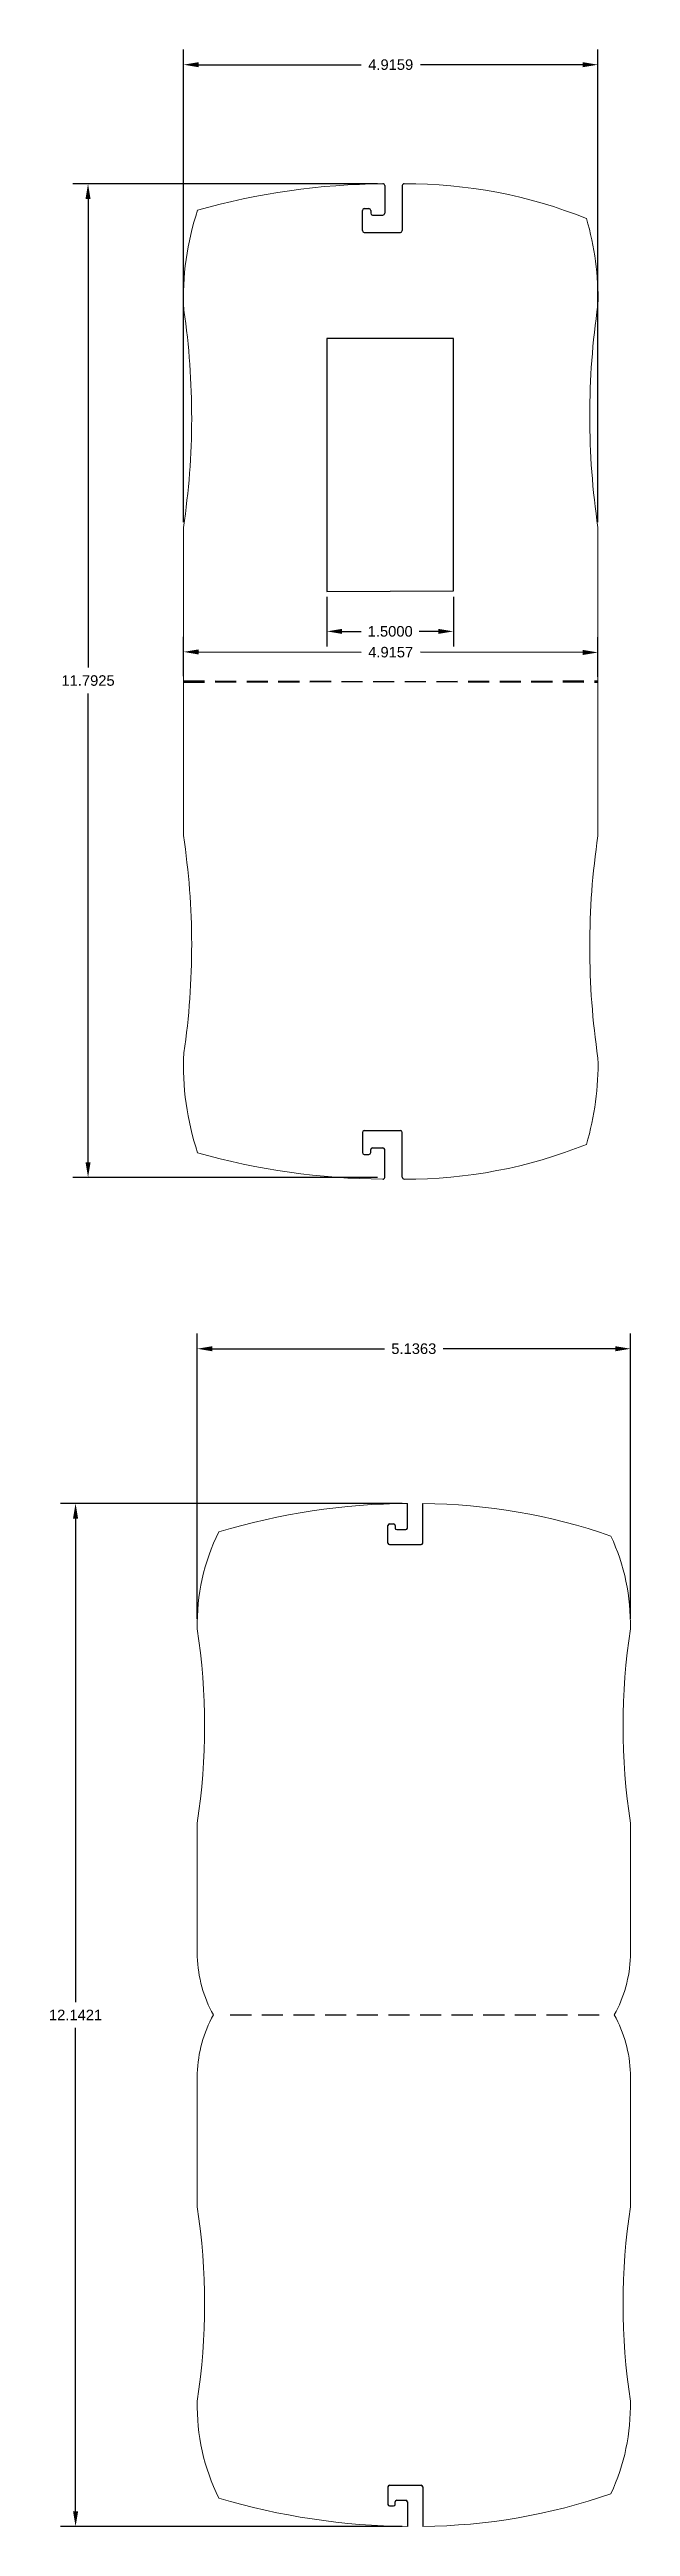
# Model space of a CAD drawing. Header units: inches. Extents: x 5 to 559, y 1 to 314.
# Drawn here: x 254.72 to 261.61, y 253.46 to 282.86 of the extents above; entities that cross this region are included whole.
import ezdxf

# ---------------------------------------------------------------- set-up
doc = ezdxf.new("R2010")
doc.units = ezdxf.units.IN
doc.header["$MEASUREMENT"] = 0
doc.linetypes.add('HIDDEN', pattern=[0.375, 0.25, -0.125])
doc.layers.add('cut', color=1, linetype='Continuous')
doc.layers.add('each', color=1, linetype='HIDDEN')
doc.layers.add('Laser cut', color=1, linetype='Continuous', lineweight=5)
doc.styles.get("Standard").update_dxf_attribs({"font": 'arial.ttf'})
doc.dimstyles.get("Standard").update_dxf_attribs({"dimtxt": 0.125, "dimasz": 0.18, "dimexe": 0.18, "dimexo": 0.0625, "dimgap": 0.09, "dimtad": 0, "dimtih": 1, "dimtoh": 1, "dimdec": 4, "dimzin": 0, "dimdsep": 46, "dimtxsty": 'Standard', "dimcen": 0.09, "dimadec": 0, "dimazin": 0, "dimtfac": 1, "dimtdec": 4, "dimtofl": 0, "dimtmove": 0, "dimatfit": 3, "dimfxl": 1, "dimtolj": 1, "dimtzin": 0, "dimarcsym": 0})

msp = doc.modelspace()

# ---------------------------------------------------------------- blocks, each defined once
blk = doc.blocks.new('*D72')
at = {"color": 0, "lineweight": -2, "transparency": 16777216}
for p, q in [((258.609, 281.266), (254.995, 281.266)), ((255.175, 281.086), (255.175, 275.524)), ((255.175, 269.654), (255.175, 275.216)), ((258.609, 269.474), (254.995, 269.474))]:
    blk.add_line(p, q, dxfattribs=at)
at = {"color": 0, "transparency": 16777216}
for points in [[(255.205, 281.086), (255.145, 281.086), (255.175, 281.266)], [(255.205, 269.654), (255.145, 269.654), (255.175, 269.474)]]:
    blk.add_solid(points, dxfattribs=at)
at = {"layer": 'Defpoints', "color": 0, "transparency": 16777216}
for p in [(258.671, 281.266), (255.175, 269.474), (258.672, 269.474)]:
    blk.add_point(p, dxfattribs=at)
at = {"color": 0, "transparency": 16777216, "insert": (255.175, 275.37), "char_height": 0.125, "attachment_point": 5}
blk.add_mtext('\\A1;11.7925', dxfattribs=at)
blk = doc.blocks.new('*D73')
at = {"color": 0, "lineweight": -2, "transparency": 16777216}
for p, q in [((258.899, 265.604), (254.847, 265.604)), ((255.027, 265.424), (255.027, 259.686)), ((255.027, 253.642), (255.027, 259.38)), ((258.899, 253.462), (254.847, 253.462))]:
    blk.add_line(p, q, dxfattribs=at)
at = {"color": 0, "transparency": 16777216}
for points in [[(254.997, 265.424), (255.057, 265.424), (255.027, 265.604)], [(254.997, 253.642), (255.057, 253.642), (255.027, 253.462)]]:
    blk.add_solid(points, dxfattribs=at)
at = {"layer": 'Defpoints', "color": 0, "transparency": 16777216}
for p in [(258.962, 265.604), (255.027, 253.462), (258.962, 253.462)]:
    blk.add_point(p, dxfattribs=at)
at = {"color": 0, "transparency": 16777216, "insert": (255.027, 259.533), "char_height": 0.125, "attachment_point": 5}
blk.add_mtext('\\A1;12.1421', dxfattribs=at)
blk = doc.blocks.new('*D74')
at = {"color": 0, "lineweight": -2, "transparency": 16777216}
for p, q in [((256.306, 277.251), (256.306, 282.86)), ((261.222, 277.251), (261.222, 282.86)), ((256.486, 282.68), (258.412, 282.68)), ((261.042, 282.68), (259.116, 282.68))]:
    blk.add_line(p, q, dxfattribs=at)
at = {"color": 0, "transparency": 16777216}
for points in [[(256.486, 282.71), (256.486, 282.65), (256.306, 282.68)], [(261.042, 282.71), (261.042, 282.65), (261.222, 282.68)]]:
    blk.add_solid(points, dxfattribs=at)
at = {"layer": 'Defpoints', "color": 0, "transparency": 16777216}
for p in [(261.222, 282.68), (256.306, 277.188), (261.222, 277.188)]:
    blk.add_point(p, dxfattribs=at)
at = {"color": 0, "transparency": 16777216, "insert": (258.764, 282.68), "char_height": 0.125, "attachment_point": 5}
blk.add_mtext('\\A1;4.9159', dxfattribs=at)
blk = doc.blocks.new('*D75')
at = {"color": 0, "lineweight": -2, "transparency": 16777216}
for p, q in [((256.47, 264.236), (256.47, 267.62)), ((261.606, 264.236), (261.606, 267.62)), ((256.65, 267.44), (258.689, 267.44)), ((261.426, 267.44), (259.388, 267.44))]:
    blk.add_line(p, q, dxfattribs=at)
at = {"color": 0, "transparency": 16777216}
for points in [[(256.65, 267.47), (256.65, 267.41), (256.47, 267.44)], [(261.426, 267.47), (261.426, 267.41), (261.606, 267.44)]]:
    blk.add_solid(points, dxfattribs=at)
at = {"layer": 'Defpoints', "color": 0, "transparency": 16777216}
for p in [(261.606, 267.44), (256.47, 264.173), (261.606, 264.173)]:
    blk.add_point(p, dxfattribs=at)
at = {"color": 0, "transparency": 16777216, "insert": (259.038, 267.44), "char_height": 0.125, "attachment_point": 5}
blk.add_mtext('\\A1;5.1363', dxfattribs=at)
blk = doc.blocks.new('*D79')
at = {"color": 0, "lineweight": -2, "transparency": 16777216}
for p, q in [((258.008, 276.366), (258.008, 275.774)), ((259.508, 276.366), (259.508, 275.774)), ((258.188, 275.954), (258.415, 275.954)), ((259.328, 275.954), (259.102, 275.954))]:
    blk.add_line(p, q, dxfattribs=at)
at = {"color": 0, "transparency": 16777216}
for points in [[(258.188, 275.984), (258.188, 275.924), (258.008, 275.954)], [(259.328, 275.984), (259.328, 275.924), (259.508, 275.954)]]:
    blk.add_solid(points, dxfattribs=at)
at = {"layer": 'Defpoints', "color": 0, "transparency": 16777216}
for p in [(258.008, 276.429), (259.508, 276.429), (259.508, 275.954)]:
    blk.add_point(p, dxfattribs=at)
at = {"color": 0, "transparency": 16777216, "insert": (258.758, 275.954), "char_height": 0.125, "attachment_point": 5}
blk.add_mtext('\\A1;1.5000', dxfattribs=at)
blk = doc.blocks.new('*D80')
at = {"color": 0, "lineweight": -2, "transparency": 16777216}
for p, q in [((256.306, 275.422), (256.307, 275.891)), ((261.222, 275.415), (261.222, 275.884)), ((256.487, 275.71), (258.412, 275.708)), ((261.042, 275.704), (259.116, 275.707))]:
    blk.add_line(p, q, dxfattribs=at)
at = {"color": 0, "transparency": 16777216}
for points in [[(256.487, 275.74), (256.486, 275.68), (256.307, 275.711)], [(261.042, 275.734), (261.042, 275.674), (261.222, 275.704)]]:
    blk.add_solid(points, dxfattribs=at)
at = {"layer": 'Defpoints', "color": 0, "transparency": 16777216}
for p in [(261.222, 275.704), (256.306, 275.36), (261.222, 275.353)]:
    blk.add_point(p, dxfattribs=at)
at = {"color": 0, "transparency": 16777216, "insert": (258.764, 275.707), "char_height": 0.125, "attachment_point": 5}
blk.add_mtext('\\A1;4.9157', dxfattribs=at)

# ---------------------------------------------------------------- dimensions: what is measured, and where the dimension line sits
for base, p1, p2, picture, middle in [((261.22192, 282.67988), (256.30604, 277.1885), (261.22192, 277.1885), '*D74', (258.76398, 282.67988)), ((259.5083, 275.95447), (258.0083, 276.4289), (259.5083, 276.4289), '*D79', (258.7583, 275.95447)), ((261.60645, 267.44038), (256.47013, 264.17349), (261.60645, 264.17349), '*D75', (259.03829, 267.44038))]:
    dim = msp.add_linear_dim(base=base, p1=p1, p2=p2, dimstyle='Standard')
    dim.commit()
    dim.dimension.update_dxf_attribs({"geometry": picture, "text_midpoint": middle})
for p1, p2, distance, picture, middle in [((258.67142, 281.26647), (258.67164, 269.47395), -3.49677, '*D72', (255.17477, 275.37014)), ((256.30604, 275.35958), (261.22172, 275.35256), 0.35098, '*D80', (258.76438, 275.70705))]:
    dim = msp.add_aligned_dim(p1=p1, p2=p2, distance=distance, dimstyle='Standard')
    dim.commit()
    dim.dimension.update_dxf_attribs({"geometry": picture, "text_midpoint": middle})
dim = msp.add_linear_dim(base=(255.02659, 253.46213), p1=(258.96162, 265.60421), p2=(258.96162, 253.46213), angle=90, dimstyle='Standard')
dim.commit()
dim.dimension.update_dxf_attribs({"geometry": '*D73', "text_midpoint": (255.02659, 259.53317)})

# ---------------------------------------------------------------- linework, layer by layer
at = {"layer": 'cut'}
for p, q in [((258.6929, 281.24521), (258.6929, 280.91593)), ((258.6929, 281.06177), (258.6929, 280.91593)), ((258.90146, 281.24427), (258.90146, 280.71124)), ((258.42787, 280.79146), (258.42787, 280.95066)), ((258.42787, 280.71124), (258.42787, 280.95066)), ((258.44912, 280.97192), (258.50515, 280.97192)), ((258.44912, 280.97192), (258.50515, 280.97192)), ((258.52641, 280.95066), (258.52641, 280.91593)), ((258.52641, 280.95066), (258.52641, 280.91593)), ((258.54767, 280.89467), (258.67164, 280.89467)), ((258.54767, 280.89467), (258.67164, 280.89467)), ((258.44912, 280.68998), (258.8802, 280.68998)), ((258.42787, 270.00792), (258.42787, 269.7685)), ((258.42787, 269.92771), (258.42787, 269.7685)), ((258.44912, 270.02918), (258.8802, 270.02918)), ((258.90146, 269.47489), (258.90146, 270.00792)), ((258.44912, 269.74724), (258.50515, 269.74724)), ((258.44912, 269.74724), (258.50515, 269.74724)), ((258.52641, 269.7685), (258.52641, 269.80323)), ((258.52641, 269.7685), (258.52641, 269.80323)), ((258.54767, 269.82449), (258.67164, 269.82449)), ((258.54767, 269.82449), (258.67164, 269.82449)), ((258.6929, 269.65739), (258.6929, 269.80323)), ((258.6929, 269.47395), (258.6929, 269.80323)), ((258.96162, 265.31217), (258.96162, 265.60421)), ((259.14299, 265.13416), (259.14299, 265.60341)), ((258.73113, 265.20392), (258.73113, 265.34237)), ((258.73113, 265.13416), (258.73113, 265.34237)), ((258.74962, 265.36086), (258.79834, 265.36086)), ((258.74962, 265.36086), (258.79834, 265.36086)), ((258.81683, 265.34237), (258.81683, 265.31217)), ((258.81683, 265.34237), (258.81683, 265.31217)), ((258.83532, 265.29368), (258.94313, 265.29368)), ((258.83532, 265.29368), (258.94313, 265.29368)), ((258.74962, 265.11567), (259.1245, 265.11567)), ((258.73113, 253.93218), (258.73113, 253.72396)), ((258.73113, 253.86241), (258.73113, 253.72396)), ((258.74962, 253.95066), (259.1245, 253.95066)), ((258.74962, 253.70548), (258.79834, 253.70548)), ((258.74962, 253.70548), (258.79834, 253.70548)), ((258.81683, 253.72396), (258.81683, 253.75417)), ((258.81683, 253.72396), (258.81683, 253.75417)), ((258.83532, 253.77265), (258.94313, 253.77265)), ((258.83532, 253.77265), (258.94313, 253.77265)), ((258.96162, 253.75417), (258.96162, 253.46213)), ((259.14299, 253.93218), (259.14299, 253.46293))]:
    msp.add_line(p, q, dxfattribs=at)
for centre, radius, start, end in [((258.67164, 281.24521), 0.02126, 0, 90.595038), ((258.92272, 281.24427), 0.02126, 88.977018, 180), ((258.44912, 280.95066), 0.02126, 90, 180), ((258.44912, 280.95066), 0.02126, 90, 180), ((258.50515, 280.95066), 0.02126, 0, 90), ((258.50515, 280.95066), 0.02126, 0, 90), ((258.54767, 280.91593), 0.02126, 180, 270), ((258.54767, 280.91593), 0.02126, 180, 270), ((258.67164, 280.91593), 0.02126, 270, 0), ((258.67164, 280.91593), 0.02126, 270, 0), ((258.44912, 280.71124), 0.02126, 180, 270), ((258.8802, 280.71124), 0.02126, 270, 0), ((258.44912, 270.00792), 0.02126, 90, 180), ((258.8802, 270.00792), 0.02126, 0, 90), ((258.44912, 269.7685), 0.02126, 180, 270), ((258.44912, 269.7685), 0.02126, 180, 270), ((258.50515, 269.7685), 0.02126, 270, 0), ((258.50515, 269.7685), 0.02126, 270, 0), ((258.54767, 269.80323), 0.02126, 90, 180), ((258.54767, 269.80323), 0.02126, 90, 180), ((258.67164, 269.80323), 0.02126, 360, 90), ((258.67164, 269.80323), 0.02126, 360, 90), ((258.67164, 269.47395), 0.02126, 269.404962, 360), ((258.92272, 269.47489), 0.02126, 180, 271.022982), ((258.74962, 265.34237), 0.01849, 90, 180), ((258.74962, 265.34237), 0.01849, 90, 180), ((258.79834, 265.34237), 0.01849, 0, 90), ((258.79834, 265.34237), 0.01849, 0, 90), ((258.83532, 265.31217), 0.01849, 180, 270), ((258.83532, 265.31217), 0.01849, 180, 270), ((258.94313, 265.31217), 0.01849, 270, 0), ((258.94313, 265.31217), 0.01849, 270, 0), ((258.74962, 265.13416), 0.01849, 180, 270), ((259.1245, 265.13416), 0.01849, 270, 0), ((258.74962, 253.93218), 0.01849, 90, 180), ((258.74962, 253.72396), 0.01849, 180, 270), ((258.74962, 253.72396), 0.01849, 180, 270), ((258.79834, 253.72396), 0.01849, 270, 0), ((258.79834, 253.72396), 0.01849, 270, 0), ((258.83532, 253.75417), 0.01849, 90, 180), ((258.83532, 253.75417), 0.01849, 90, 180), ((258.94313, 253.75417), 0.01849, 360, 90), ((258.94313, 253.75417), 0.01849, 360, 90), ((259.1245, 253.93218), 0.01849, 0, 90)]:
    msp.add_arc(centre, radius, start, end, dxfattribs=at)
at = {"layer": 'Defpoints'}
for p, q in [((259.5083, 279.4289), (258.0083, 279.4289)), ((258.0083, 279.4289), (258.0083, 276.4289)), ((259.5083, 276.43611), (259.5083, 279.4289)), ((258.0083, 276.4289), (259.5083, 276.43611))]:
    msp.add_line(p, q, dxfattribs=at)
at = {"layer": 'each'}
for p, q in [((256.30604, 275.3666), (261.22172, 275.35256)), ((256.30604, 275.35256), (261.22172, 275.3666)), ((256.86164, 259.53317), (261.25781, 259.53317))]:
    msp.add_line(p, q, dxfattribs=at)
at = {"layer": 'Laser cut'}
for p, q in [((256.30604, 277.1885), (256.30604, 273.53066)), ((261.22192, 277.1885), (261.22152, 273.52803)), ((256.47077, 261.81074), (256.47077, 260.22635)), ((261.60581, 261.81074), (261.60581, 260.22635)), ((256.47077, 257.25559), (256.47077, 258.83998)), ((261.60581, 257.25559), (261.60581, 258.83998))]:
    msp.add_line(p, q, dxfattribs=at)
for centre, radius, start, end in [((258.7289, 272.98542), 8.28125, 90.39765, 105.797204), ((258.96213, 275.59071), 5.67495, 68.033154, 90.394067), ((259.54785, 279.92721), 3.24033, 161.52763, 182.827954), ((257.88883, 279.90542), 3.33382, 358.691848, 16.524798), ((247.61958, 278.49617), 8.78434, 351.438927, 8.320416), ((270.08108, 278.50934), 8.95709, 171.525678, 188.479977), ((247.61958, 272.223), 8.78434, 351.679584, 8.561073), ((270.08108, 272.20982), 8.95709, 171.537088, 188.474322), ((259.54785, 270.79196), 3.24033, 177.172046, 198.47237), ((257.88883, 270.81374), 3.33382, 343.475202, 1.308152), ((258.7289, 277.73374), 8.28125, 254.202796, 269.60235), ((258.96213, 275.12845), 5.67495, 269.605933, 291.966846), ((259.02343, 257.60693), 7.99749, 90.44284, 106.692901), ((259.08737, 258.65116), 6.95243, 70.790795, 89.541622), ((258.93453, 264.17349), 2.4644, 153.648114, 181.308152), ((259.14205, 264.17349), 2.4644, 358.691848, 25.038991), ((248.69928, 262.96398), 7.85659, 351.559256, 8.440744), ((269.37729, 262.96398), 7.85659, 171.559256, 188.440744), ((257.97178, 260.26851), 1.5016, 181.608905, 209.321287), ((260.1048, 260.26851), 1.5016, 330.678713, 358.391095), ((257.97178, 258.79782), 1.5016, 150.678713, 178.391095), ((260.1048, 258.79782), 1.5016, 1.608905, 29.321287), ((248.69928, 256.10235), 7.85659, 351.559256, 8.440744), ((269.37729, 256.10235), 7.85659, 171.559256, 188.440744), ((258.93453, 254.89285), 2.4644, 178.691848, 206.351886), ((259.14205, 254.89285), 2.4644, 334.961009, 1.308152), ((259.02343, 261.45941), 7.99749, 253.307099, 269.55716), ((259.08737, 260.41517), 6.95243, 270.458378, 289.209205)]:
    msp.add_arc(centre, radius, start, end, dxfattribs=at)

msp.set_redraw_order([(e.dxf.handle, doc.entitydb.next_handle()) for e in msp.query("TEXT MTEXT ATTDEF DIMENSION ARC_DIMENSION")])  # texts and dimensions are drawn at this point

doc.saveas('drawing.dxf')
